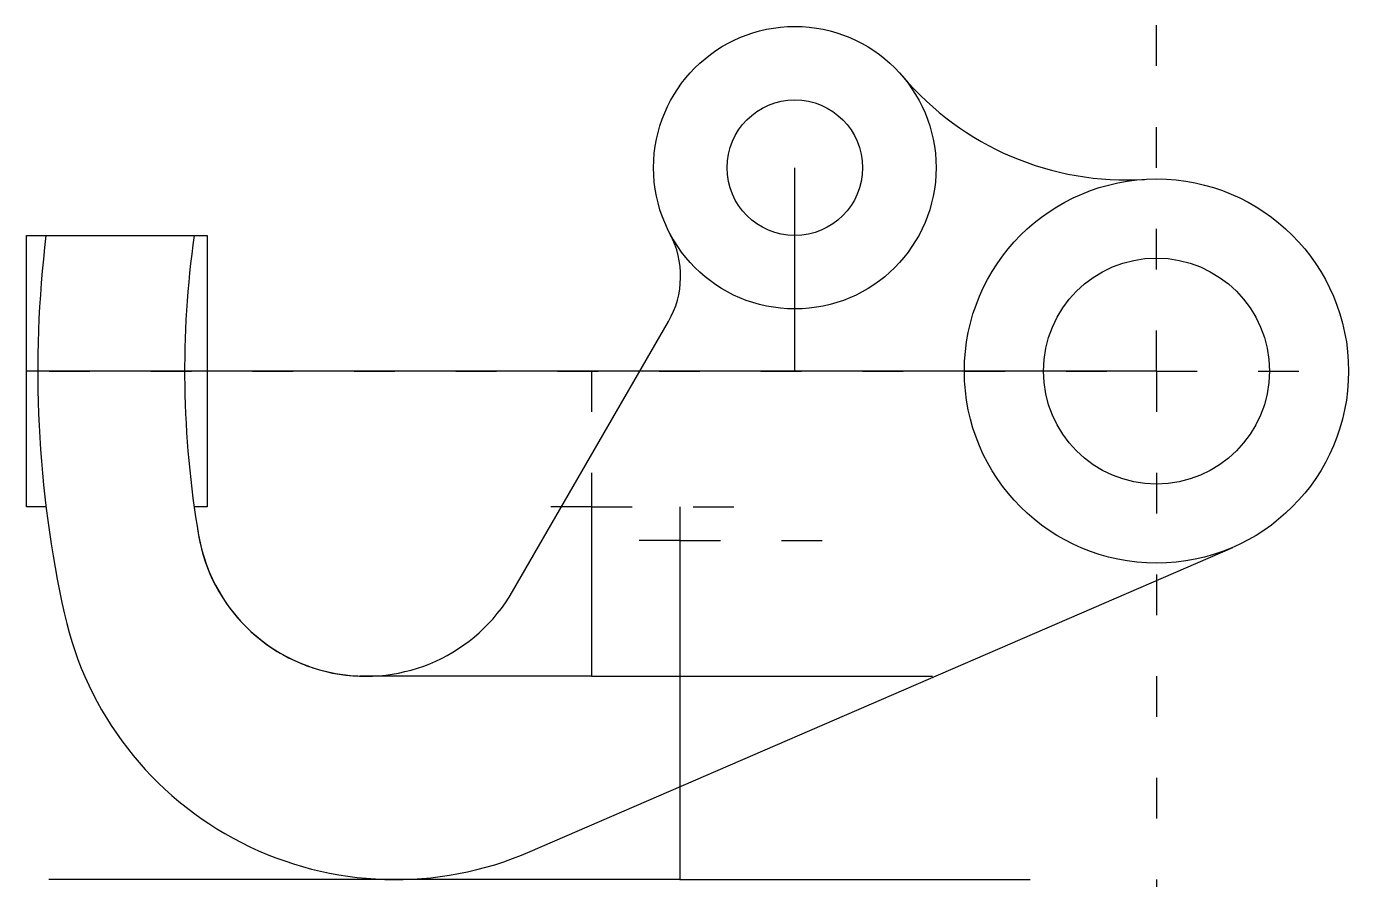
# Model space of a CAD drawing. Header units: centimetres. Extents: x 3148 to 4370, y 1060 to 1330.
# Drawn here: x 4150 to 4267, y 1155 to 1230.5 of the extents above; entities that cross this region are included whole.
import ezdxf

# ---------------------------------------------------------------- set-up
doc = ezdxf.new("R2010")
doc.units = ezdxf.units.CM
doc.linetypes.add('ACAD_ISO03W100', pattern=[30, 12, -18])
for name, color, linetype in [('图', 7, 'Continuous'), ('辅助线1', 80, 'ACAD_ISO03W100'), ('辅助线2', 130, 'Continuous')]:
    doc.layers.add(name, color=color, linetype=linetype)

msp = doc.modelspace()

# ---------------------------------------------------------------- linework, layer by layer
at = {"layer": '图', "ltscale": 0.3}
for p, q in [((4150, 1200), (4150, 1212)), ((4150, 1212), (4166, 1212)), ((4166, 1212), (4166, 1188)), ((4193.02, 1180.495), (4206.818, 1204.394)), ((4150, 1188), (4150, 1200)), ((4151.73, 1188), (4150, 1188)), ((4166, 1188), (4164.841, 1188)), ((4194.572, 1157.471), (4256.756, 1184.4))]:
    msp.add_line(p, q, dxfattribs=at)
for centre, radius in [((4218, 1218), 12.5), ((4218, 1218), 6), ((4250, 1200), 17), ((4250, 1200), 10)]:
    msp.add_circle(centre, radius, dxfattribs=at)
for centre, radius, start, end in [((4247.349, 1242.918), 26, 220.33272, 273.53526), ((4199.89, 1208.394), 8, 330, 27.94097), ((4250, 1200), 99, 173.03794, 192.55586), ((4250, 1200), 86, 171.97907, 189.7305), ((4180.021, 1188), 15.009, 187.52775, 330), ((4180.021, 1188), 15, 189.7305, 270), ((4182.65, 1185), 30, 192.55586, 293.41562)]:
    msp.add_arc(centre, radius, start, end, dxfattribs=at)
at = {"layer": '辅助线1', "ltscale": 0.3}
for p, q in [((4250, 1200), (4250, 1290)), ((3900, 1200), (4250, 1200)), ((4200, 1200), (4200, 1188)), ((4250, 1200), (4250, 1110)), ((4250, 1200), (4370, 1200)), ((4200, 1188), (4191.866, 1188)), ((4200, 1188), (4215.646, 1188)), ((4207.823, 1188), (4207.823, 1185)), ((4207.823, 1185), (4201.939, 1185)), ((4207.823, 1185), (4221.487, 1185))]:
    msp.add_line(p, q, dxfattribs=at)
at = {"layer": '辅助线2', "ltscale": 0.3}
for p, q in [((4218, 1200), (4218, 1218)), ((4250, 1200), (4150, 1200)), ((4250, 1200), (4218, 1200)), ((4200, 1188), (4200, 1173)), ((4207.823, 1185), (4207.823, 1155)), ((4200, 1173), (4179.497, 1173)), ((4200, 1173), (4230.188, 1173)), ((4207.823, 1155), (4151.98, 1155)), ((4207.823, 1155), (4238.827, 1155))]:
    msp.add_line(p, q, dxfattribs=at)

doc.saveas('drawing.dxf')
